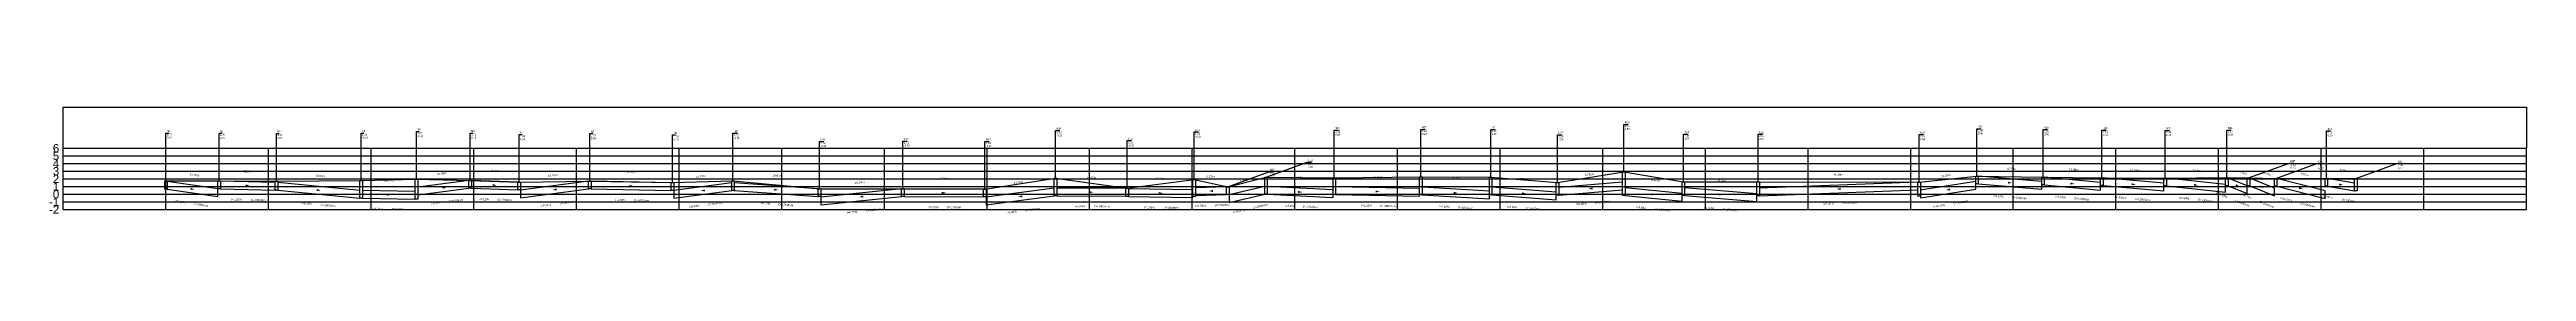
# Model space of a CAD drawing. Extents: x -160 to 364724, y -100 to 7353297.
# Drawn here: x 359929.7 to 360412.4, y 7348697.9 to 7348718.7 of the extents above; entities that cross this region are included whole.
import ezdxf
from ezdxf.enums import TextEntityAlignment as Align

# ---------------------------------------------------------------- set-up
doc = ezdxf.new("R2010")
doc.units = 0
doc.header["$LTSCALE"] = 5
for name, color, linetype in [('PS_IND_COMPRIMENTO', 7, 'Continuous'), ('PS_IND_DIAMETRO', 7, 'Continuous'), ('PS_IND_FLUXO', 3, 'Continuous'), ('PS_IND_INCLINACAO', 7, 'Continuous'), ('PS_PERFIL_CAIXAS', 7, 'Continuous'), ('PS_PERFIL_GRADE', 8, 'Continuous'), ('PS_PERFIL_TERRENO', 3, 'Continuous'), ('PS_PERFIL_TUBO', 7, 'Continuous'), ('PS_PONTOS_IDENTIFICACAO_LIN', 7, 'Continuous'), ('PS_PONTOS_IDENTIFICACAO_TXT', 7, 'Continuous')]:
    doc.layers.add(name, color=color, linetype=linetype)
doc.styles.get("Standard").update_dxf_attribs({"font": 'arial.ttf'})

# ---------------------------------------------------------------- blocks, each defined once
blk = doc.blocks.new('*U709')
at = {"layer": 'PS_PERFIL_GRADE', "linetype": 'Continuous'}
for p, q in [((0, 0), (0, 12)), ((0, 12), (480, 12)), ((0, 10.5), (480, 10.5)), ((20, 0), (20, 12)), ((40, 0), (40, 12)), ((60, 0), (60, 12)), ((80, 0), (80, 12)), ((100, 0), (100, 12)), ((120, 0), (120, 12)), ((140, 0), (140, 12)), ((160, 0), (160, 12)), ((180, 0), (180, 12)), ((200, 0), (200, 12)), ((220, 0), (220, 12)), ((240, 0), (240, 12)), ((260, 0), (260, 12)), ((280, 0), (280, 12)), ((300, 0), (300, 12)), ((320, 0), (320, 12)), ((340, 0), (340, 12)), ((360, 0), (360, 12)), ((380, 0), (380, 12)), ((400, 0), (400, 12)), ((420, 0), (420, 12)), ((440, 0), (440, 12)), ((460, 0), (460, 12)), ((480, 0), (480, 12)), ((0, 9), (480, 9)), ((0, 7.5), (480, 7.5)), ((0, 6), (480, 6)), ((0, 4.5), (480, 4.5)), ((0, 3), (480, 3)), ((0, 1.5), (480, 1.5)), ((0, 0), (480, 0))]:
    blk.add_line(p, q, dxfattribs=at)
blk.add_lwpolyline([(0, 12), (0, 20), (480, 20), (480, 12)], dxfattribs=at)
at = {"layer": 'PS_PERFIL_GRADE'}
for s, p in [('4', (-0.8, 9)), ('5', (-0.8, 10.5)), ('6', (-0.8, 12)), ('3', (-0.8, 7.5)), ('2', (-0.8, 6)), ('1', (-0.8, 4.5)), ('-1', (-0.8, 1.5)), ('-2', (-0.8, 0)), ('0', (-0.8, 3))]:
    blk.add_text(s, height=1.6, dxfattribs=at).set_placement(p, align=Align.MIDDLE_RIGHT)

msp = doc.modelspace()

# ---------------------------------------------------------------- linework, layer by layer
at = {"layer": 'PS_IND_FLUXO'}
for points in [[(359957.172, 7348702.787, 0.4, 0, 0), (359957.964, 7348702.669, 0, 0, 0)], [(359967.929, 7348703.421, 0.4, 0, 0), (359968.729, 7348703.402, 0, 0, 0)], [(359981.771, 7348702.545, 0.4, 0, 0), (359982.567, 7348702.467, 0, 0, 0)], [(359995.409, 7348701.629, 0.4, 0, 0), (359996.208, 7348701.612, 0, 0, 0)], [(360006.837, 7348703.033, 0.4, 0, 0), (360006.043, 7348702.929, 0, 0, 0)], [(360016.058, 7348703.496, 0.4, 0, 0), (360016.858, 7348703.469, 0, 0, 0)], [(360028.516, 7348702.668, 0.4, 0, 0), (360027.723, 7348702.563, 0, 0, 0)], [(360042.668, 7348703.348, 0.4, 0, 0), (360043.468, 7348703.332, 0, 0, 0)], [(360057.404, 7348702.481, 0.4, 0, 0), (360056.612, 7348702.375, 0, 0, 0)], [(360070.924, 7348702.62, 0.4, 0, 0), (360071.722, 7348702.562, 0, 0, 0)], [(360088.273, 7348701.266, 0.4, 0, 0), (360087.477, 7348701.183, 0, 0, 0)], [(360103.589, 7348701.99, 0.4, 0, 0), (360104.389, 7348701.99, 0, 0, 0)], [(360119.264, 7348701.315, 0.4, 0, 0), (360118.47, 7348701.211, 0, 0, 0)], [(360132.324, 7348702.127, 0.4, 0, 0), (360133.124, 7348702.126, 0, 0, 0)], [(360145.83, 7348701.944, 0.4, 0, 0), (360146.63, 7348701.931, 0, 0, 0)], [(360156.446, 7348702.36, 0.4, 0, 0), (360155.646, 7348702.334, 0, 0, 0)], [(360163.442, 7348701.746, 0.4, 0, 0), (360162.663, 7348701.566, 0, 0, 0)], [(360173.024, 7348702.168, 0.4, 0, 0), (360173.823, 7348702.13, 0, 0, 0)], [(360188.112, 7348702.26, 0.4, 0, 0), (360188.912, 7348702.244, 0, 0, 0)], [(360203.351, 7348702, 0.4, 0, 0), (360204.15, 7348701.952, 0, 0, 0)], [(360216.654, 7348701.883, 0.4, 0, 0), (360217.452, 7348701.823, 0, 0, 0)], [(360230.415, 7348702.85, 0.4, 0, 0), (360229.618, 7348702.783, 0, 0, 0)], [(360241.89, 7348701.712, 0.4, 0, 0), (360242.685, 7348701.63, 0, 0, 0)], [(360254.978, 7348701.666, 0.4, 0, 0), (360255.776, 7348701.6, 0, 0, 0)], [(360278.752, 7348702.766, 0.4, 0, 0), (360277.953, 7348702.736, 0, 0, 0)], [(360300.077, 7348702.657, 0.4, 0, 0), (360299.287, 7348702.532, 0, 0, 0)], [(360311.354, 7348703.992, 0.4, 0, 0), (360312.152, 7348703.927, 0, 0, 0)], [(360323.529, 7348703.812, 0.4, 0, 0), (360324.326, 7348703.737, 0, 0, 0)], [(360335.433, 7348703.69, 0.4, 0, 0), (360336.23, 7348703.62, 0, 0, 0)], [(360347.612, 7348703.557, 0.4, 0, 0), (360348.408, 7348703.471, 0, 0, 0)], [(360355.758, 7348703.499, 0.4, 0, 0), (360356.501, 7348703.202, 0, 0, 0)], [(360360.513, 7348703.257, 0.4, 0, 0), (360361.254, 7348702.956, 0, 0, 0)], [(360368.076, 7348702.953, 0.4, 0, 0), (360368.851, 7348702.754, 0, 0, 0)], [(360375.878, 7348703.651, 0.4, 0, 0), (360376.666, 7348703.512, 0, 0, 0)]]:
    msp.add_lwpolyline(points, format="xyseb", dxfattribs=at)
at = {"layer": 'PS_PERFIL_CAIXAS', "linetype": 'Continuous'}
for points in [[(360236.228, 7348706.073), (360236.728, 7348706.073), (360236.728, 7348701.499), (360236.228, 7348701.499)], [(359952.144, 7348704.359), (359952.644, 7348704.359), (359952.644, 7348702.715), (359952.144, 7348702.715)], [(359962.492, 7348704.332), (359962.992, 7348704.332), (359962.992, 7348702.79), (359962.492, 7348702.79)], [(359973.666, 7348704.291), (359974.166, 7348704.291), (359974.166, 7348702.533), (359973.666, 7348702.533)], [(359990.173, 7348704.381), (359990.673, 7348704.381), (359990.673, 7348700.979), (359990.173, 7348700.979)], [(360000.945, 7348704.668), (360001.445, 7348704.668), (360001.445, 7348700.762), (360000.945, 7348700.762)], [(360011.436, 7348704.384), (360011.936, 7348704.384), (360011.936, 7348702.884), (360011.436, 7348702.884)], [(360020.981, 7348704.077), (360021.481, 7348704.077), (360021.481, 7348702.581), (360020.981, 7348702.581)], [(360034.759, 7348704.26), (360035.259, 7348704.26), (360035.259, 7348702.745), (360034.759, 7348702.745)], [(360050.877, 7348704.011), (360051.377, 7348704.011), (360051.377, 7348702.436), (360050.877, 7348702.436)], [(360062.639, 7348704.339), (360063.139, 7348704.339), (360063.139, 7348702.436), (360062.639, 7348702.436)], [(360079.506, 7348702.746), (360080.006, 7348702.746), (360080.006, 7348701.246), (360079.506, 7348701.246)], [(360095.743, 7348702.791), (360096.243, 7348702.791), (360096.243, 7348701.246), (360095.743, 7348701.246)], [(360111.735, 7348702.734), (360112.235, 7348702.734), (360112.235, 7348701.234), (360111.735, 7348701.234)], [(360125.499, 7348704.848), (360125.999, 7348704.848), (360125.999, 7348701.383), (360125.499, 7348701.383)], [(360139.45, 7348702.892), (360139.95, 7348702.892), (360139.95, 7348701.29), (360139.45, 7348701.29)], [(360152.51, 7348704.59), (360153.01, 7348704.59), (360153.01, 7348701.251), (360152.51, 7348701.251)], [(360159.082, 7348703.195), (360159.582, 7348703.195), (360159.582, 7348701.695), (360159.082, 7348701.695)], [(360166.522, 7348705.07), (360167.022, 7348705.07), (360167.022, 7348701.708), (360166.522, 7348701.708)], [(360179.825, 7348704.948), (360180.325, 7348704.948), (360180.325, 7348701.668), (360179.825, 7348701.668)], [(360196.699, 7348705.089), (360197.199, 7348705.089), (360197.199, 7348701.617), (360196.699, 7348701.617)], [(360210.302, 7348705.085), (360210.802, 7348705.085), (360210.802, 7348701.577), (360210.302, 7348701.577)], [(360223.305, 7348704.024), (360223.805, 7348704.024), (360223.805, 7348701.538), (360223.305, 7348701.538)], [(360247.847, 7348704.155), (360248.347, 7348704.155), (360248.347, 7348701.464), (360247.847, 7348701.464)], [(360262.407, 7348704.128), (360262.907, 7348704.128), (360262.907, 7348701.42), (360262.407, 7348701.42)], [(360293.798, 7348704.078), (360294.298, 7348704.078), (360294.298, 7348701.326), (360293.798, 7348701.326)], [(360305.067, 7348705.218), (360305.567, 7348705.218), (360305.567, 7348703.718), (360305.067, 7348703.718)], [(360317.939, 7348705.043), (360318.439, 7348705.043), (360318.439, 7348703.543), (360317.939, 7348703.543)], [(360329.416, 7348704.924), (360329.916, 7348704.924), (360329.916, 7348703.424), (360329.416, 7348703.424)], [(360341.748, 7348704.881), (360342.248, 7348704.881), (360342.248, 7348703.381), (360341.748, 7348703.381)], [(360353.772, 7348704.968), (360354.272, 7348704.968), (360354.272, 7348703.344), (360353.772, 7348703.344)], [(360357.986, 7348704.899), (360358.486, 7348704.899), (360358.486, 7348703.332), (360357.986, 7348703.332)], [(360363.28, 7348704.806), (360363.78, 7348704.806), (360363.78, 7348703.306), (360363.28, 7348703.306)], [(360373.146, 7348704.792), (360373.646, 7348704.792), (360373.646, 7348703.292), (360373.146, 7348703.292)], [(360378.898, 7348704.807), (360379.398, 7348704.807), (360379.398, 7348702.371), (360378.898, 7348702.371)]]:
    msp.add_lwpolyline(points, close=True, dxfattribs=at)
at = {"layer": 'PS_PERFIL_TERRENO', "linetype": 'Continuous'}
msp.add_lwpolyline([(359952.394, 7348704.359), (359962.742, 7348704.332), (359973.916, 7348704.291), (359990.423, 7348704.381), (360001.195, 7348704.668), (360011.686, 7348704.384), (360021.231, 7348704.077), (360035.009, 7348704.26), (360051.127, 7348704.011), (360062.889, 7348704.339), (360079.756, 7348702.746), (360095.993, 7348702.791), (360111.985, 7348702.734), (360125.749, 7348704.848), (360139.7, 7348702.892), (360152.76, 7348704.59), (360159.332, 7348703.195), (360166.772, 7348705.07), (360180.075, 7348704.948), (360196.949, 7348705.089), (360210.552, 7348705.085), (360223.555, 7348704.024), (360236.478, 7348706.073), (360248.097, 7348704.155), (360262.657, 7348704.128), (360294.048, 7348704.078), (360305.317, 7348705.218), (360318.189, 7348705.043), (360329.666, 7348704.924), (360341.998, 7348704.881), (360354.022, 7348704.968), (360358.236, 7348704.899), (360363.53, 7348704.806), (360373.396, 7348704.792), (360379.148, 7348704.807)], dxfattribs=at)
at = {"layer": 'PS_PERFIL_TUBO', "linetype": 'Continuous'}
for points in [[(359952.644, 7348702.715), (359962.492, 7348701.242), (359962.492, 7348702.742), (359952.644, 7348704.215)], [(359962.992, 7348702.79), (359973.666, 7348702.533), (359973.666, 7348704.033), (359962.992, 7348704.29)], [(359974.166, 7348702.533), (359990.173, 7348700.979), (359990.173, 7348702.479), (359974.166, 7348704.033)], [(359990.673, 7348700.979), (360000.945, 7348700.762), (360000.945, 7348702.262), (359990.673, 7348702.479)], [(360001.445, 7348701.578), (360011.436, 7348702.884), (360011.436, 7348704.384), (360001.445, 7348703.078)], [(360011.936, 7348702.884), (360020.981, 7348702.581), (360020.981, 7348704.081), (360011.936, 7348704.384)], [(360021.481, 7348700.987), (360034.759, 7348702.745), (360034.759, 7348704.245), (360021.481, 7348702.487)], [(360035.259, 7348702.745), (360050.877, 7348702.436), (360050.877, 7348703.936), (360035.259, 7348704.245)], [(360051.377, 7348700.921), (360062.639, 7348702.436), (360062.639, 7348703.936), (360051.377, 7348702.421)], [(360063.139, 7348702.436), (360079.506, 7348701.246), (360079.506, 7348702.746), (360063.139, 7348703.936)], [(360080.006, 7348699.658), (360095.743, 7348701.291), (360095.743, 7348702.791), (360080.006, 7348701.158)], [(360096.243, 7348701.246), (360111.735, 7348701.234), (360111.735, 7348702.734), (360096.243, 7348702.746)], [(360112.235, 7348699.644), (360125.499, 7348701.383), (360125.499, 7348702.883), (360112.235, 7348701.144)], [(360125.999, 7348701.383), (360139.45, 7348701.371), (360139.45, 7348702.871), (360125.999, 7348702.883)], [(360139.95, 7348701.29), (360152.51, 7348701.084), (360152.51, 7348702.584), (360139.95, 7348702.79)], [(360153.01, 7348701.5), (360159.082, 7348701.695), (360159.082, 7348703.195), (360153.01, 7348703)], [(360159.582, 7348700.105), (360166.522, 7348701.708), (360166.522, 7348703.208), (360159.582, 7348701.605)], [(360167.022, 7348701.708), (360179.825, 7348701.09), (360179.825, 7348702.59), (360167.022, 7348703.208)], [(360180.325, 7348701.668), (360196.699, 7348701.336), (360196.699, 7348702.836), (360180.325, 7348703.168)], [(360197.199, 7348701.617), (360210.302, 7348700.835), (360210.302, 7348702.335), (360197.199, 7348703.117)], [(360210.802, 7348701.577), (360223.305, 7348700.63), (360223.305, 7348702.13), (360210.802, 7348703.077)], [(360223.805, 7348701.538), (360236.228, 7348702.595), (360236.228, 7348704.095), (360223.805, 7348703.038)], [(360236.728, 7348701.499), (360247.847, 7348700.343), (360247.847, 7348701.843), (360236.728, 7348702.999)], [(360248.347, 7348701.464), (360262.407, 7348700.301), (360262.407, 7348701.801), (360248.347, 7348702.964)], [(360262.907, 7348701.42), (360293.798, 7348702.582), (360293.798, 7348704.082), (360262.907, 7348702.92)], [(360294.298, 7348700.988), (360305.067, 7348702.701), (360305.067, 7348704.201), (360294.298, 7348702.488)], [(360305.567, 7348703.718), (360317.939, 7348702.701), (360317.939, 7348704.201), (360305.567, 7348705.218)], [(360318.439, 7348703.543), (360329.416, 7348702.506), (360329.416, 7348704.006), (360318.439, 7348705.043)], [(360329.916, 7348703.424), (360341.748, 7348702.386), (360341.748, 7348703.886), (360329.916, 7348704.924)], [(360342.248, 7348703.381), (360353.772, 7348702.148), (360353.772, 7348703.648), (360342.248, 7348704.881)], [(360354.272, 7348703.344), (360357.986, 7348701.857), (360357.986, 7348703.357), (360354.272, 7348704.844)], [(360358.486, 7348703.332), (360363.28, 7348701.381), (360363.28, 7348702.881), (360358.486, 7348704.832)], [(360363.78, 7348703.306), (360373.146, 7348700.901), (360373.146, 7348702.401), (360363.78, 7348704.806)], [(360373.646, 7348703.292), (360378.898, 7348702.371), (360378.898, 7348703.871), (360373.646, 7348704.792)]]:
    msp.add_lwpolyline(points, close=True, dxfattribs=at)
at = {"layer": 'PS_PONTOS_IDENTIFICACAO_LIN', "linetype": 'Continuous'}
for points in [[(359952.394, 7348704.359), (359952.394, 7348713.659), (359952.954, 7348713.659)], [(359962.742, 7348704.332), (359962.742, 7348713.632), (359963.302, 7348713.632)], [(359973.916, 7348704.291), (359973.916, 7348713.591), (359974.476, 7348713.591)], [(359990.423, 7348704.381), (359990.423, 7348713.681), (359990.983, 7348713.681)], [(360001.195, 7348704.668), (360001.195, 7348713.968), (360001.755, 7348713.968)], [(360011.686, 7348704.384), (360011.686, 7348713.684), (360012.246, 7348713.684)], [(360021.231, 7348704.077), (360021.231, 7348713.377), (360021.791, 7348713.377)], [(360035.009, 7348704.26), (360035.009, 7348713.56), (360035.569, 7348713.56)], [(360051.127, 7348704.011), (360051.127, 7348713.311), (360051.687, 7348713.311)], [(360062.889, 7348704.339), (360062.889, 7348713.639), (360063.729, 7348713.639)], [(360079.756, 7348702.746), (360079.756, 7348712.046), (360080.596, 7348712.046)], [(360095.993, 7348702.791), (360095.993, 7348712.091), (360096.833, 7348712.091)], [(360111.985, 7348702.734), (360111.985, 7348712.034), (360112.825, 7348712.034)], [(360125.749, 7348704.848), (360125.749, 7348714.148), (360126.589, 7348714.148)], [(360139.7, 7348702.892), (360139.7, 7348712.192), (360140.54, 7348712.192)], [(360152.76, 7348704.59), (360152.76, 7348713.89), (360153.6, 7348713.89)], [(360180.075, 7348704.948), (360180.075, 7348714.248), (360180.915, 7348714.248)], [(360196.949, 7348705.089), (360196.949, 7348714.389), (360197.789, 7348714.389)], [(360210.552, 7348705.085), (360210.552, 7348714.385), (360211.392, 7348714.385)], [(360223.555, 7348704.024), (360223.555, 7348713.324), (360224.395, 7348713.324)], [(360236.478, 7348706.073), (360236.478, 7348715.373), (360237.318, 7348715.373)], [(360248.097, 7348704.155), (360248.097, 7348713.455), (360248.937, 7348713.455)], [(360262.657, 7348704.128), (360262.657, 7348713.428), (360263.497, 7348713.428)], [(360294.048, 7348704.078), (360294.048, 7348713.378), (360294.888, 7348713.378)], [(360305.317, 7348705.218), (360305.317, 7348714.518), (360306.157, 7348714.518)], [(360318.189, 7348705.043), (360318.189, 7348714.343), (360319.029, 7348714.343)], [(360329.666, 7348704.924), (360329.666, 7348714.224), (360330.506, 7348714.224)], [(360341.998, 7348704.881), (360341.998, 7348714.181), (360342.838, 7348714.181)], [(360354.022, 7348704.968), (360354.022, 7348714.268), (360354.862, 7348714.268)], [(360373.396, 7348704.792), (360373.396, 7348714.092), (360374.236, 7348714.092)], [(360159.332, 7348703.195), (360167.332, 7348706.095), (360168.172, 7348706.095)], [(360166.772, 7348705.07), (360174.772, 7348707.97), (360175.612, 7348707.97)], [(360358.236, 7348704.899), (360366.236, 7348707.799), (360367.076, 7348707.799)], [(360363.53, 7348704.806), (360371.53, 7348707.706), (360372.37, 7348707.706)], [(360379.148, 7348704.807), (360387.148, 7348707.707), (360387.988, 7348707.707)]]:
    msp.add_lwpolyline(points, dxfattribs=at)

# ---------------------------------------------------------------- block references
at = {"layer": 'PS_PERFIL_GRADE'}
msp.add_blockref('*U709', (359932.394, 7348698.711), dxfattribs=at)

# ---------------------------------------------------------------- texts
at = {"layer": 'PS_IND_COMPRIMENTO', "width": 0.8}
for s, rotation, p in [('11.17m', 358.61929, (359968.396, 7348706.211)), ('9.55m', 358.08136, (360016.552, 7348706.281)), ('16.12m', 358.86653, (360043.123, 7348706.139)), ('12.87m', 355.30102, (360311.982, 7348706.75)), ('11.48m', 354.60555, (360324.191, 7348706.562)), ('12.33m', 354.98645, (360336.076, 7348706.444)), ('12.02m', 353.89321, (360348.308, 7348706.298)), ('4.21m', 338.16566, (360357.171, 7348705.95)), ('5.29m', 337.85797, (360361.938, 7348705.7)), ('5.75m', 350.05382, (360376.756, 7348706.339)), ('10.35m', 351.49317, (359957.982, 7348705.497)), ('16.51m', 354.45488, (359982.44, 7348705.293)), ('10.77m', 358.78698, (359995.868, 7348704.42)), ('10.49m', 7.4501, (360006.077, 7348705.757)), ('13.78m', 7.54188, (360027.752, 7348705.391)), ('11.76m', 7.66108, (360056.635, 7348705.203)), ('16.87m', 355.84326, (360071.526, 7348705.383)), ('16.24m', 5.92615, (360087.586, 7348704.009)), ('15.99m', 359.95562, (360103.992, 7348704.79)), ('13.76m', 7.4676, (360118.503, 7348704.04)), ('13.95m', 359.94889, (360132.727, 7348704.927)), ('13.06m', 359.05844, (360146.276, 7348704.737)), ('6.57m', 1.8393, (360155.956, 7348705.146)), ('7.44m', 13.0099, (360162.422, 7348704.384)), ('13.30m', 357.23631, (360173.558, 7348704.946)), ('16.87m', 358.83813, (360188.569, 7348705.051)), ('13.60m', 356.58244, (360203.917, 7348704.771)), ('13.00m', 355.66786, (360217.265, 7348704.645)), ('12.92m', 4.8664, (360229.779, 7348705.606)), ('11.62m', 354.065, (360242.577, 7348704.456)), ('14.56m', 355.2714, (360255.608, 7348704.423)), ('31.39m', 2.15301, (360278.247, 7348705.549)), ('11.27m', 9.03828, (360299.242, 7348705.36)), ('9.87m', 345.60186, (360369.159, 7348705.565))]:
    msp.add_text(s, height=0.4, rotation=rotation, dxfattribs=at).set_placement(p, align=Align.MIDDLE_CENTER)
at = {"layer": 'PS_IND_DIAMETRO', "width": 0.8}
for rotation, p in [(355.30102, (360313.597, 7348700.999)), (351.49317, (359959.211, 7348699.651)), (358.61929, (359970.341, 7348700.562)), (354.45488, (359983.969, 7348699.518)), (358.78698, (359997.829, 7348698.777)), (7.4501, (360008.866, 7348700.474)), (358.08136, (360018.443, 7348700.614)), (7.54188, (360030.549, 7348700.113)), (358.86653, (360045.092, 7348700.499)), (7.66108, (360059.443, 7348699.93)), (355.84326, (360073.194, 7348699.647)), (5.92615, (360090.233, 7348698.654)), (359.95562, (360106.067, 7348699.188)), (7.4676, (360121.293, 7348698.757)), (359.94889, (360134.802, 7348699.325)), (359.05844, (360148.264, 7348699.103)), (1.8393, (360158.215, 7348699.615)), (13.0099, (360165.709, 7348699.396)), (357.23631, (360175.366, 7348699.252)), (358.83813, (360190.535, 7348699.41)), (356.58244, (360205.66, 7348699.057)), (355.66786, (360218.916, 7348698.904)), (4.8664, (360232.326, 7348700.203)), (354.065, (360244.067, 7348698.671)), (355.2714, (360257.219, 7348698.671)), (2.15301, (360280.536, 7348700.031)), (9.03828, (360302.176, 7348700.156)), (354.60555, (360325.735, 7348700.791)), (354.98645, (360337.659, 7348700.684)), (353.89321, (360349.78, 7348700.509)), (338.16566, (360357.019, 7348699.978)), (337.85797, (360361.754, 7348699.729)), (345.60186, (360369.782, 7348699.624)), (350.05382, (360377.837, 7348700.464))]:
    msp.add_text('D=1000mm', height=0.4, rotation=rotation, dxfattribs=at).set_placement(p, align=Align.MIDDLE_CENTER)
at = {"layer": 'PS_IND_INCLINACAO', "width": 0.8}
for s, rotation, p in [('i=5.27%', 355.30102, (360309.451, 7348701.339)), ('i=6.02%', 354.60555, (360321.593, 7348701.182)), ('i=5.61%', 354.98645, (360333.515, 7348701.048)), ('i=6.84%', 353.89321, (360345.644, 7348700.951)), ('i=23.54%', 338.16566, (360353.009, 7348701.584)), ('i=24.57%', 337.85797, (360357.753, 7348701.357)), ('i=10.67%', 350.05382, (360373.582, 7348701.211)), ('i=9.49%', 351.49317, (359955.097, 7348700.267)), ('i=1.53%', 358.61929, (359966.182, 7348700.663)), ('i=6.28%', 354.45488, (359979.828, 7348699.92)), ('i=1.35%', 358.78698, (359993.67, 7348698.865)), ('i=8.3%', 7.4501, (360004.899, 7348699.955)), ('i=2.12%', 358.08136, (360014.286, 7348700.754)), ('i=8.51%', 7.54188, (360026.425, 7348699.567)), ('i=1.28%', 358.86653, (360040.933, 7348700.582)), ('i=8.59%', 7.66108, (360055.32, 7348699.376)), ('i=4.7%', 355.84326, (360069.205, 7348699.937)), ('i=6.71%', 5.92615, (360086.095, 7348698.224)), ('i=0.05%', 359.95562, (360101.907, 7348699.192)), ('i=8.42%', 7.4676, (360117.169, 7348698.217)), ('i=0.06%', 359.94889, (360130.642, 7348699.328)), ('i=1.05%', 359.05844, (360144.104, 7348699.172)), ('i=1.98%', 1.8393, (360154.057, 7348699.482)), ('i=14.37%', 13.0099, (360161.5, 7348698.424)), ('i=3.1%', 357.23631, (360171.371, 7348699.445)), ('i=1.31%', 358.83813, (360186.375, 7348699.495)), ('i=3.83%', 356.58244, (360201.507, 7348699.305)), ('i=4.86%', 355.66786, (360214.768, 7348699.218)), ('i=5.46%', 4.8664, (360228.181, 7348699.85)), ('i=6.63%', 354.065, (360239.929, 7348699.101)), ('i=5.33%', 355.2714, (360253.073, 7348699.014)), ('i=2.47%', 2.15301, (360276.379, 7348699.875)), ('i=10.13%', 9.03828, (360297.91, 7348699.477)), ('i=16.25%', 345.60186, (360365.597, 7348700.698))]:
    msp.add_text(s, height=0.4, rotation=rotation, dxfattribs=at).set_placement(p, align=Align.MIDDLE_CENTER)
at = {"layer": 'PS_PONTOS_IDENTIFICACAO_TXT', "width": 0.7}
for s, p in [('N23', (360236.678, 7348715.573)), ('0.67', (359952.594, 7348712.559)), ('1.77', (359952.594, 7348713.159)), ('N1', (359952.594, 7348713.859)), ('2.75', (359962.942, 7348712.532)), ('1.75', (359962.942, 7348713.132)), ('N2', (359962.942, 7348713.832)), ('0.55', (359974.116, 7348712.491)), ('1.72', (359974.116, 7348713.091)), ('N3', (359974.116, 7348713.791)), ('-0.49', (359990.623, 7348712.581)), ('1.78', (359990.623, 7348713.181)), ('N4', (359990.623, 7348713.881)), ('-0.63', (360001.395, 7348712.868)), ('1.97', (360001.395, 7348713.468)), ('N5', (360001.395, 7348714.168)), ('0.78', (360011.886, 7348712.584)), ('1.78', (360011.886, 7348713.184)), ('N6', (360011.886, 7348713.884)), ('0.58', (360021.431, 7348712.277)), ('1.58', (360021.431, 7348712.877)), ('N7', (360021.431, 7348713.577)), ('0.69', (360035.209, 7348712.46)), ('1.70', (360035.209, 7348713.06)), ('N8', (360035.209, 7348713.76)), ('0.48', (360051.327, 7348712.211)), ('1.53', (360051.327, 7348712.811)), ('N9', (360051.327, 7348713.511)), ('-0.59', (360063.089, 7348712.539)), ('1.75', (360063.089, 7348713.139)), ('N10', (360063.089, 7348713.839)), ('-0.31', (360079.956, 7348710.946)), ('1.72', (360079.956, 7348711.546)), ('N11', (360079.956, 7348712.246)), ('-0.28', (360096.193, 7348710.991)), ('1.71', (360096.193, 7348711.591)), ('N12', (360096.193, 7348712.291)), ('-0.32', (360112.185, 7348710.934)), ('2.01', (360112.185, 7348711.534)), ('N13', (360112.185, 7348712.234)), ('-0.22', (360125.949, 7348713.048)), ('2.09', (360125.949, 7348713.648)), ('N14', (360125.949, 7348714.348)), ('-0.21', (360139.9, 7348711.092)), ('2.16', (360139.9, 7348711.692)), ('N15', (360139.9, 7348712.392)), ('-0.02', (360152.96, 7348712.79)), ('1.92', (360152.96, 7348713.39)), ('N16', (360152.96, 7348714.09)), ('0.41', (360180.275, 7348713.148)), ('2.16', (360180.275, 7348713.748)), ('N19', (360180.275, 7348714.448)), ('0.26', (360197.149, 7348713.289)), ('2.25', (360197.149, 7348713.889)), ('N20', (360197.149, 7348714.589)), ('0.46', (360210.752, 7348713.285)), ('2.25', (360210.752, 7348713.885)), ('N21', (360210.752, 7348714.585)), ('0.54', (360223.755, 7348712.224)), ('2.55', (360223.755, 7348712.824)), ('N22', (360223.755, 7348713.524)), ('0.59', (360236.678, 7348714.273)), ('2.91', (360236.678, 7348714.873)), ('0.63', (360248.297, 7348712.355)), ('2.45', (360248.297, 7348712.955)), ('N24', (360248.297, 7348713.655)), ('0.61', (360262.857, 7348712.328)), ('2.33', (360262.857, 7348712.928)), ('N25', (360262.857, 7348713.628)), ('0.58', (360294.248, 7348712.278)), ('2.24', (360294.248, 7348712.878)), ('N26', (360294.248, 7348713.578)), ('0.66', (360305.517, 7348713.418)), ('2.34', (360305.517, 7348714.018)), ('N27', (360305.517, 7348714.718)), ('0.66', (360318.389, 7348713.243)), ('2.22', (360318.389, 7348713.843)), ('N28', (360318.389, 7348714.543)), ('0.53', (360329.866, 7348713.124)), ('2.14', (360329.866, 7348713.724)), ('N29', (360329.866, 7348714.424)), ('0.45', (360342.198, 7348713.081)), ('2.11', (360342.198, 7348713.681)), ('N30', (360342.198, 7348714.381)), ('0.29', (360354.222, 7348713.168)), ('2.17', (360354.222, 7348713.768)), ('N31', (360354.222, 7348714.468)), ('-0.54', (360373.596, 7348712.992)), ('2.00', (360373.596, 7348713.592)), ('N34', (360373.596, 7348714.292)), ('N17', (360167.532, 7348706.295)), ('0.00', (360174.972, 7348706.87)), ('2.24', (360174.972, 7348707.47)), ('N18', (360174.972, 7348708.17)), ('0.10', (360366.436, 7348706.699)), ('2.13', (360366.436, 7348707.299)), ('N32', (360366.436, 7348707.999)), ('-0.22', (360371.73, 7348706.606)), ('2.06', (360371.73, 7348707.206)), ('N33', (360371.73, 7348707.906)), ('0.44', (360387.348, 7348706.607)), ('2.06', (360387.348, 7348707.207)), ('N35', (360387.348, 7348707.907)), ('-0.01', (360167.532, 7348704.995)), ('2.01', (360167.532, 7348705.595))]:
    msp.add_text(s, height=0.4, dxfattribs=at).set_placement(p)

doc.saveas('drawing.dxf')
